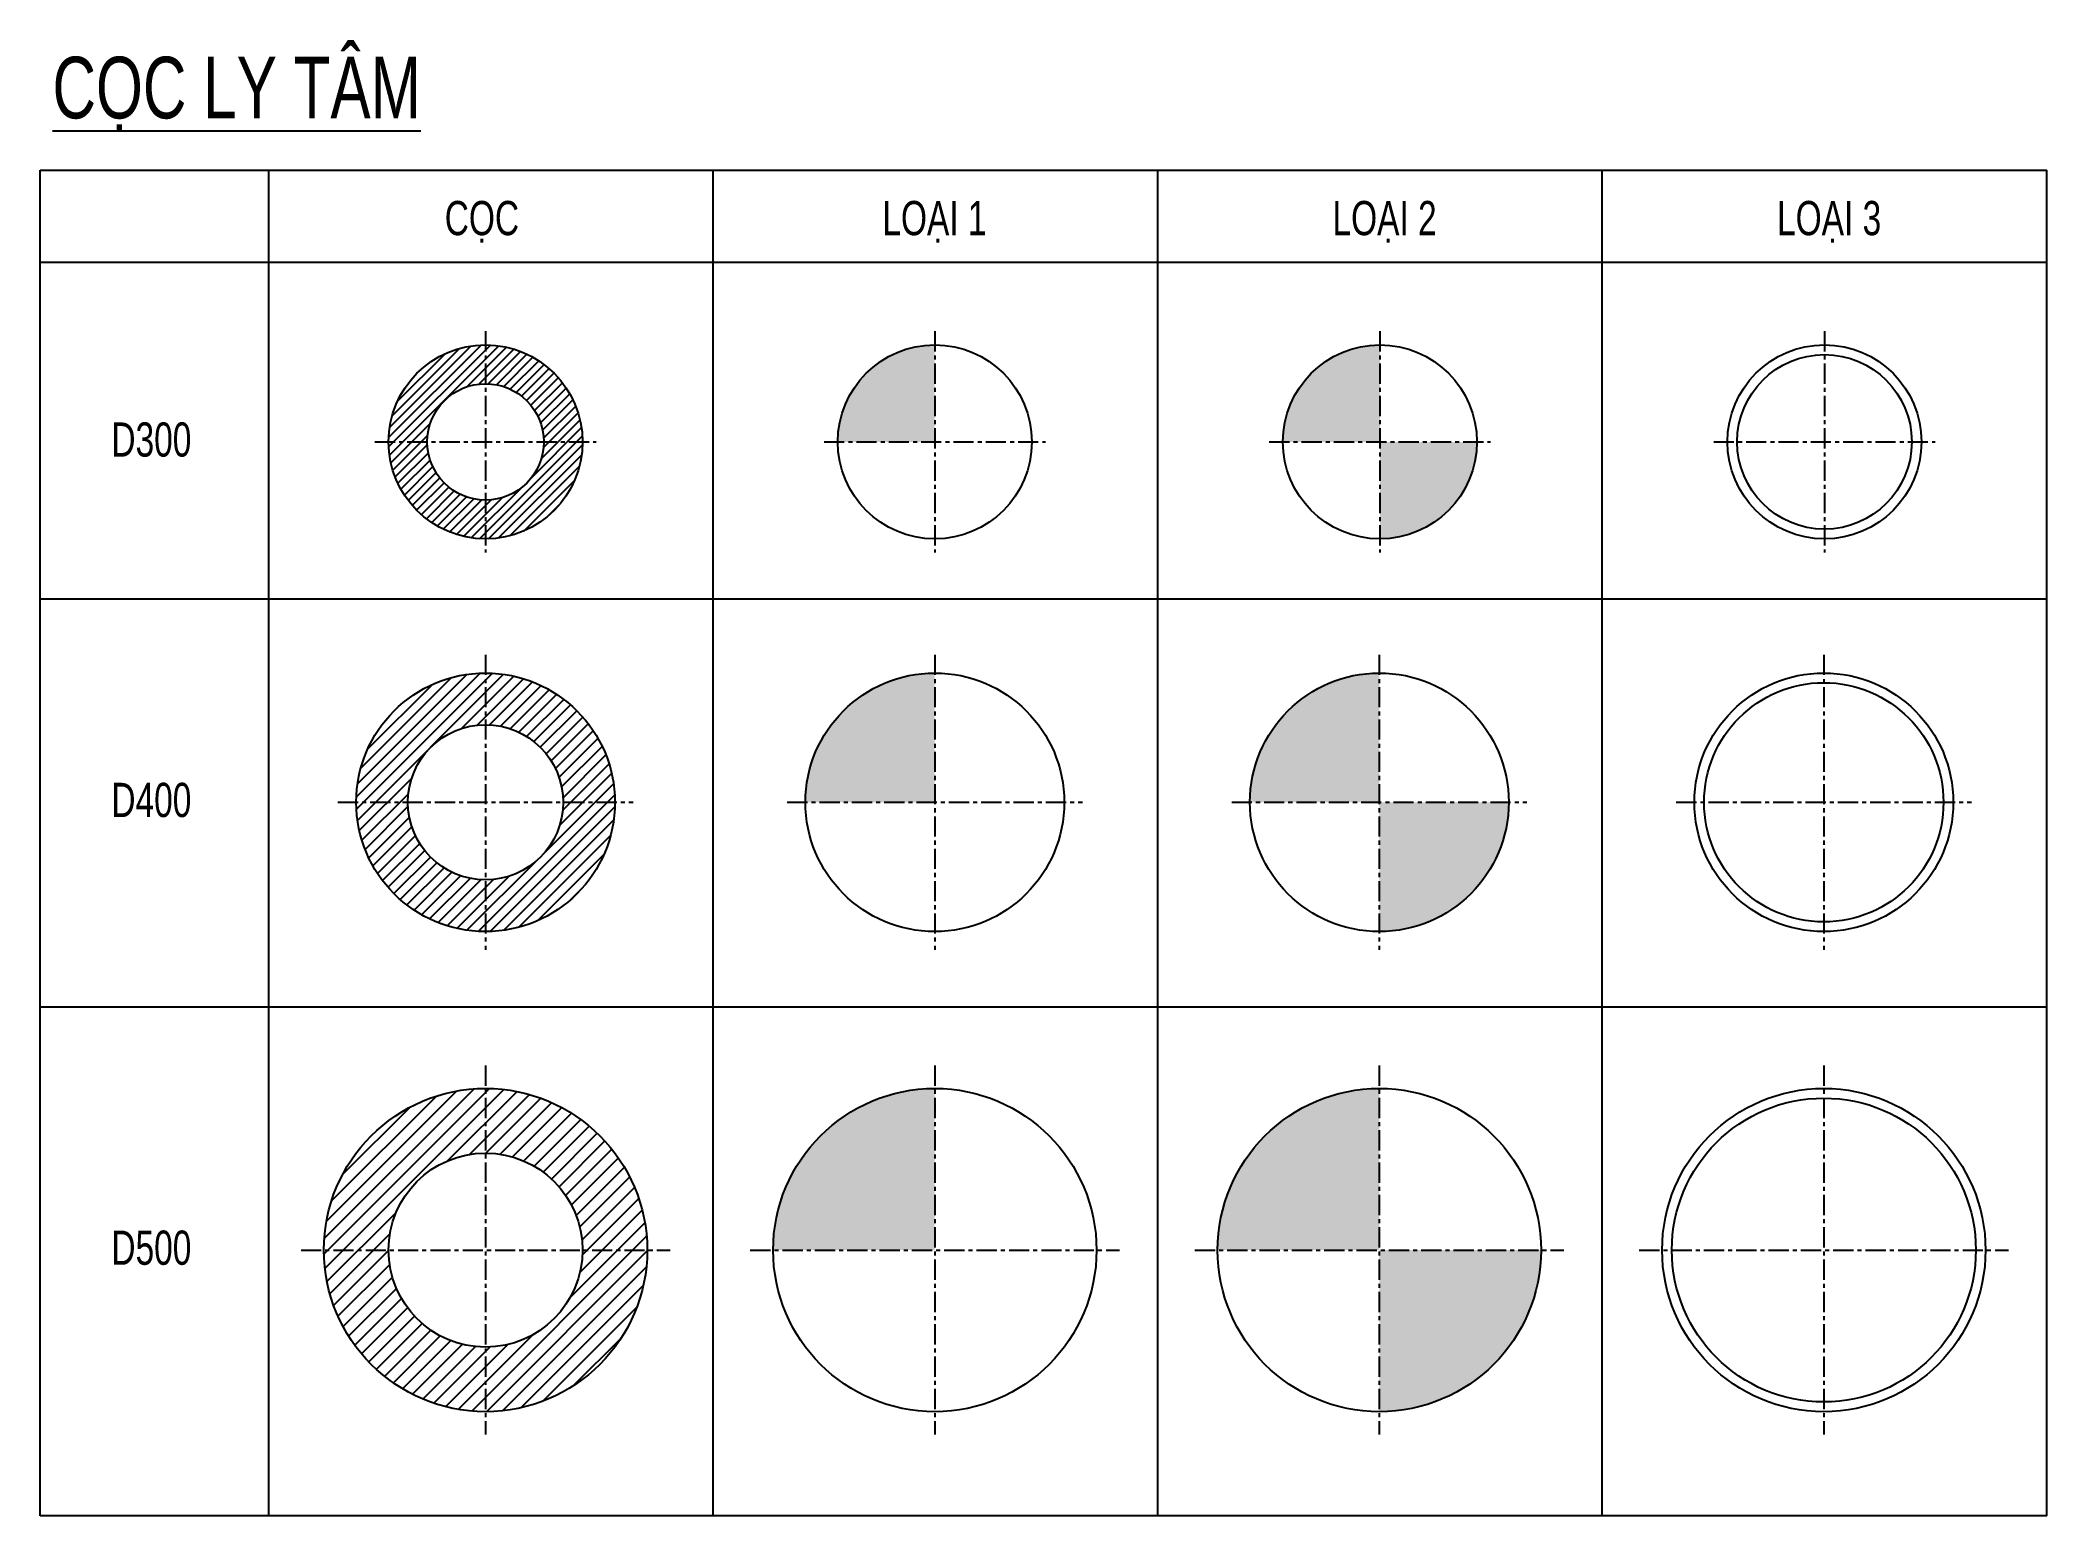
# Model space of a CAD drawing. Header units: millimetres. Extents: x -146681 to 1327256, y -72704 to 46237.
# Drawn here: x -142529 to -139426, y -44711 to -42428 of the extents above; entities that cross this region are included whole.
import ezdxf
from ezdxf.enums import TextEntityAlignment as Align

# ---------------------------------------------------------------- set-up
doc = ezdxf.new("R2010")
doc.units = ezdxf.units.MM
doc.header["$MEASUREMENT"] = 0
doc.linetypes.add('CENTER', pattern=[2, 1.25, -0.25, 0.25, -0.25])
for name, color, linetype in [('KC2-CENTER', 242, 'CENTER'), ('KC2-HATCH', 252, 'Continuous'), ('KC2-THIN', 8, 'Continuous')]:
    doc.layers.add(name, color=color, linetype=linetype)
doc.styles.add('KC2 - Tieu de', font='arial.ttf', dxfattribs={"width": 0.7})

msp = doc.modelspace()

# ---------------------------------------------------------------- texts
at = {"style": 'KC2 - Tieu de', "width": 0.7}
msp.add_text('%%UCỌC LY TÂM', height=95.306, dxfattribs=at).set_placement((-142510, -42548.9))
for s, p in [('CỌC', (-141846, -42703.1)), ('LOẠI 1', (-141146.3, -42703.1)), ('LOẠI 2', (-140450.3, -42703.1)), ('LOẠI 3', (-139762.9, -42703.1)), ('D300', (-142357.1, -43045.6)), ('D400', (-142357.1, -43603.1)), ('D500', (-142357.1, -44295.7))]:
    msp.add_text(s, height=52.91, dxfattribs=at).set_placement(p, align=Align.MIDDLE_CENTER)

# ---------------------------------------------------------------- blocks, each defined once
blk = doc.blocks.new('KC2-D300')
at = {"layer": 'KC2-HATCH'}
h = blk.add_hatch(dxfattribs=at)
h.set_pattern_fill('ANSI31', color=256, scale=80)
h.set_pattern_definition([(45, (-1099.233, -255.669), (-7.07107, 7.07107), [])])
edge = h.paths.add_edge_path()
edge.add_arc((0, 0), 150, 0, 360)
edge = h.paths.add_edge_path(flags=17)
edge.add_arc((0, 0), 90, 0, 360)
for radius in [150, 90]:
    blk.add_circle((0, 0), radius)
at = {"layer": 'KC2-CENTER', "ltscale": 25}
for p, q in [((0, 171.2), (0, -171.2)), ((-171.2, 0), (171.2, 0))]:
    blk.add_line(p, q, dxfattribs=at)
blk = doc.blocks.new('KC2-D400')
at = {"layer": 'KC2-HATCH'}
h = blk.add_hatch(dxfattribs=at)
h.set_pattern_fill('ANSI31', color=256, scale=106.666667)
h.set_pattern_definition([(45, (-1465.645, -340.891), (-9.42809, 9.42809), [])])
edge = h.paths.add_edge_path()
edge.add_arc((0, 0), 200, 0, 360)
edge = h.paths.add_edge_path(flags=17)
edge.add_arc((0, 0), 120, 0, 360)
for radius in [200, 120]:
    blk.add_circle((0, 0), radius)
at = {"layer": 'KC2-CENTER', "ltscale": 25}
for p, q in [((0, 228.2), (0, -228.2)), ((-228.2, 0), (228.2, 0))]:
    blk.add_line(p, q, dxfattribs=at)
blk = doc.blocks.new('KC2-D500')
at = {"layer": 'KC2-HATCH'}
h = blk.add_hatch(dxfattribs=at)
h.set_pattern_fill('ANSI31', color=256, scale=133.333333)
h.set_pattern_definition([(45, (-1832.056, -426.114), (-11.78511, 11.78511), [])])
edge = h.paths.add_edge_path()
edge.add_arc((0, 0), 250, 0, 360)
edge = h.paths.add_edge_path(flags=17)
edge.add_arc((0, 0), 150, 0, 360)
for radius in [250, 150]:
    blk.add_circle((0, 0), radius)
at = {"layer": 'KC2-CENTER', "ltscale": 25}
for p, q in [((0, 285.3), (0, -285.3)), ((-285.3, 0), (285.3, 0))]:
    blk.add_line(p, q, dxfattribs=at)
blk = doc.blocks.new('KC2-D300-1')
at = {"layer": 'KC2-HATCH'}
h = blk.add_hatch(color=256, dxfattribs=at)
h.dxf.hatch_style = 1
h.paths.add_polyline_path([(0, 150, 0.414214), (-150, 0), (0, 0)])
blk.add_circle((0, 0), 150)
at = {"layer": 'KC2-CENTER', "ltscale": 25}
for p, q in [((0, 171.2), (0, -171.2)), ((-171.2, 0), (171.2, 0))]:
    blk.add_line(p, q, dxfattribs=at)
blk = doc.blocks.new('KC2-D300-2')
at = {"layer": 'KC2-HATCH'}
h = blk.add_hatch(color=256, dxfattribs=at)
h.dxf.hatch_style = 1
h.paths.add_polyline_path([(0, 150, 0.414214), (-150, 0), (0, 0)])
h = blk.add_hatch(color=256, dxfattribs=at)
h.dxf.hatch_style = 1
h.paths.add_polyline_path([(0, 0), (0, -150, 0.414214), (150, 0)])
blk.add_circle((0, 0), 150)
at = {"layer": 'KC2-CENTER', "ltscale": 25}
for p, q in [((0, 171.2), (0, -171.2)), ((-171.2, 0), (171.2, 0))]:
    blk.add_line(p, q, dxfattribs=at)
blk = doc.blocks.new('KC2-D400-1')
at = {"layer": 'KC2-HATCH'}
h = blk.add_hatch(color=256, dxfattribs=at)
h.dxf.hatch_style = 1
h.paths.add_polyline_path([(0, 200, 0.414214), (-200, 0), (0, 0)])
blk.add_circle((0, 0), 200)
at = {"layer": 'KC2-CENTER', "ltscale": 25}
for p, q in [((0, 228.2), (0, -228.2)), ((-228.2, 0), (228.2, 0))]:
    blk.add_line(p, q, dxfattribs=at)
blk = doc.blocks.new('KC2-D400-2')
at = {"layer": 'KC2-HATCH'}
h = blk.add_hatch(color=256, dxfattribs=at)
h.dxf.hatch_style = 1
h.paths.add_polyline_path([(0, 200, 0.414214), (-200, 0), (0, 0)])
h = blk.add_hatch(color=256, dxfattribs=at)
h.dxf.hatch_style = 1
h.paths.add_polyline_path([(0, 0), (0, -200, 0.414214), (200, 0)])
blk.add_circle((0, 0), 200)
at = {"layer": 'KC2-CENTER', "ltscale": 25}
for p, q in [((0, 228.2), (0, -228.2)), ((-228.2, 0), (228.2, 0))]:
    blk.add_line(p, q, dxfattribs=at)
blk = doc.blocks.new('KC2-D500-1')
at = {"layer": 'KC2-HATCH'}
h = blk.add_hatch(color=256, dxfattribs=at)
h.dxf.hatch_style = 1
h.paths.add_polyline_path([(-250, 0), (0, 0), (0, 250, 0.414214)])
blk.add_circle((0, 0), 250)
at = {"layer": 'KC2-CENTER', "ltscale": 25}
for p, q in [((0, 285.3), (0, -285.3)), ((-285.3, 0), (285.3, 0))]:
    blk.add_line(p, q, dxfattribs=at)
blk = doc.blocks.new('KC2-D500-2')
at = {"layer": 'KC2-HATCH'}
h = blk.add_hatch(color=256, dxfattribs=at)
h.dxf.hatch_style = 1
h.paths.add_polyline_path([(0, 250, 0.414214), (-250, 0), (0, 0)])
h.paths.add_polyline_path([(0, -250, 0.414214), (250, 0), (0, 0)])
blk.add_circle((0, 0), 250)
at = {"layer": 'KC2-CENTER', "ltscale": 25}
for p, q in [((0, 285.3), (0, -285.3)), ((-285.3, 0), (285.3, 0))]:
    blk.add_line(p, q, dxfattribs=at)
blk = doc.blocks.new('KC2-D300-3')
for radius in [150, 135]:
    blk.add_circle((0, 0), radius)
at = {"layer": 'KC2-CENTER', "ltscale": 25}
for p, q in [((0, 171.2), (0, -171.2)), ((-171.2, 0), (171.2, 0))]:
    blk.add_line(p, q, dxfattribs=at)
blk = doc.blocks.new('KC2-D400-3')
for radius in [200, 185]:
    blk.add_circle((0, 0), radius)
at = {"layer": 'KC2-CENTER', "ltscale": 25}
for p, q in [((0, 228.2), (0, -228.2)), ((-228.2, 0), (228.2, 0))]:
    blk.add_line(p, q, dxfattribs=at)
blk = doc.blocks.new('KC2-D500-3')
for radius in [250, 235]:
    blk.add_circle((0, 0), radius)
at = {"layer": 'KC2-CENTER', "ltscale": 25}
for p, q in [((0, 285.3), (0, -285.3)), ((-285.3, 0), (285.3, 0))]:
    blk.add_line(p, q, dxfattribs=at)

# ---------------------------------------------------------------- linework, layer by layer
at = {"layer": 'KC2-THIN'}
for p, q in [((-142529.1, -42628.8), (-139426.2, -42628.8)), ((-142529.1, -44710.6), (-142529.1, -42628.8)), ((-142175.6, -44710.6), (-142175.6, -42628.8)), ((-141488.2, -44710.6), (-141488.2, -42628.8)), ((-140800.9, -44710.6), (-140800.9, -42628.8)), ((-140113.6, -44710.6), (-140113.6, -42628.8)), ((-139426.2, -44710.6), (-139426.2, -42628.8)), ((-142529.1, -42771.4), (-139426.2, -42771.4)), ((-142529.1, -43292.2), (-139426.2, -43292.2)), ((-142529.1, -43923.4), (-139426.2, -43923.4)), ((-139426.2, -44710.6), (-142529.1, -44710.6))]:
    msp.add_line(p, q, dxfattribs=at)

# ---------------------------------------------------------------- block references
for name, p in [('KC2-D300', (-141840.4, -43049.3)), ('KC2-D300-1', (-141145.7, -43049.3)), ('KC2-D300-2', (-140457.5, -43049.3)), ('KC2-D300-3', (-139770.1, -43049.3)), ('KC2-D400', (-141840.4, -43606.8)), ('KC2-D400-1', (-141145.7, -43606.8)), ('KC2-D400-2', (-140458.4, -43606.8)), ('KC2-D400-3', (-139771.1, -43606.8)), ('KC2-D500', (-141840.4, -44299.4)), ('KC2-D500-1', (-141145.7, -44299.4)), ('KC2-D500-2', (-140458.4, -44299.4)), ('KC2-D500-3', (-139771.1, -44299.4))]:
    msp.add_blockref(name, p)

msp.set_redraw_order([(e.dxf.handle, doc.entitydb.next_handle()) for e in msp.query("TEXT MTEXT ATTDEF DIMENSION ARC_DIMENSION")])  # texts and dimensions are drawn at this point

doc.saveas('drawing.dxf')
